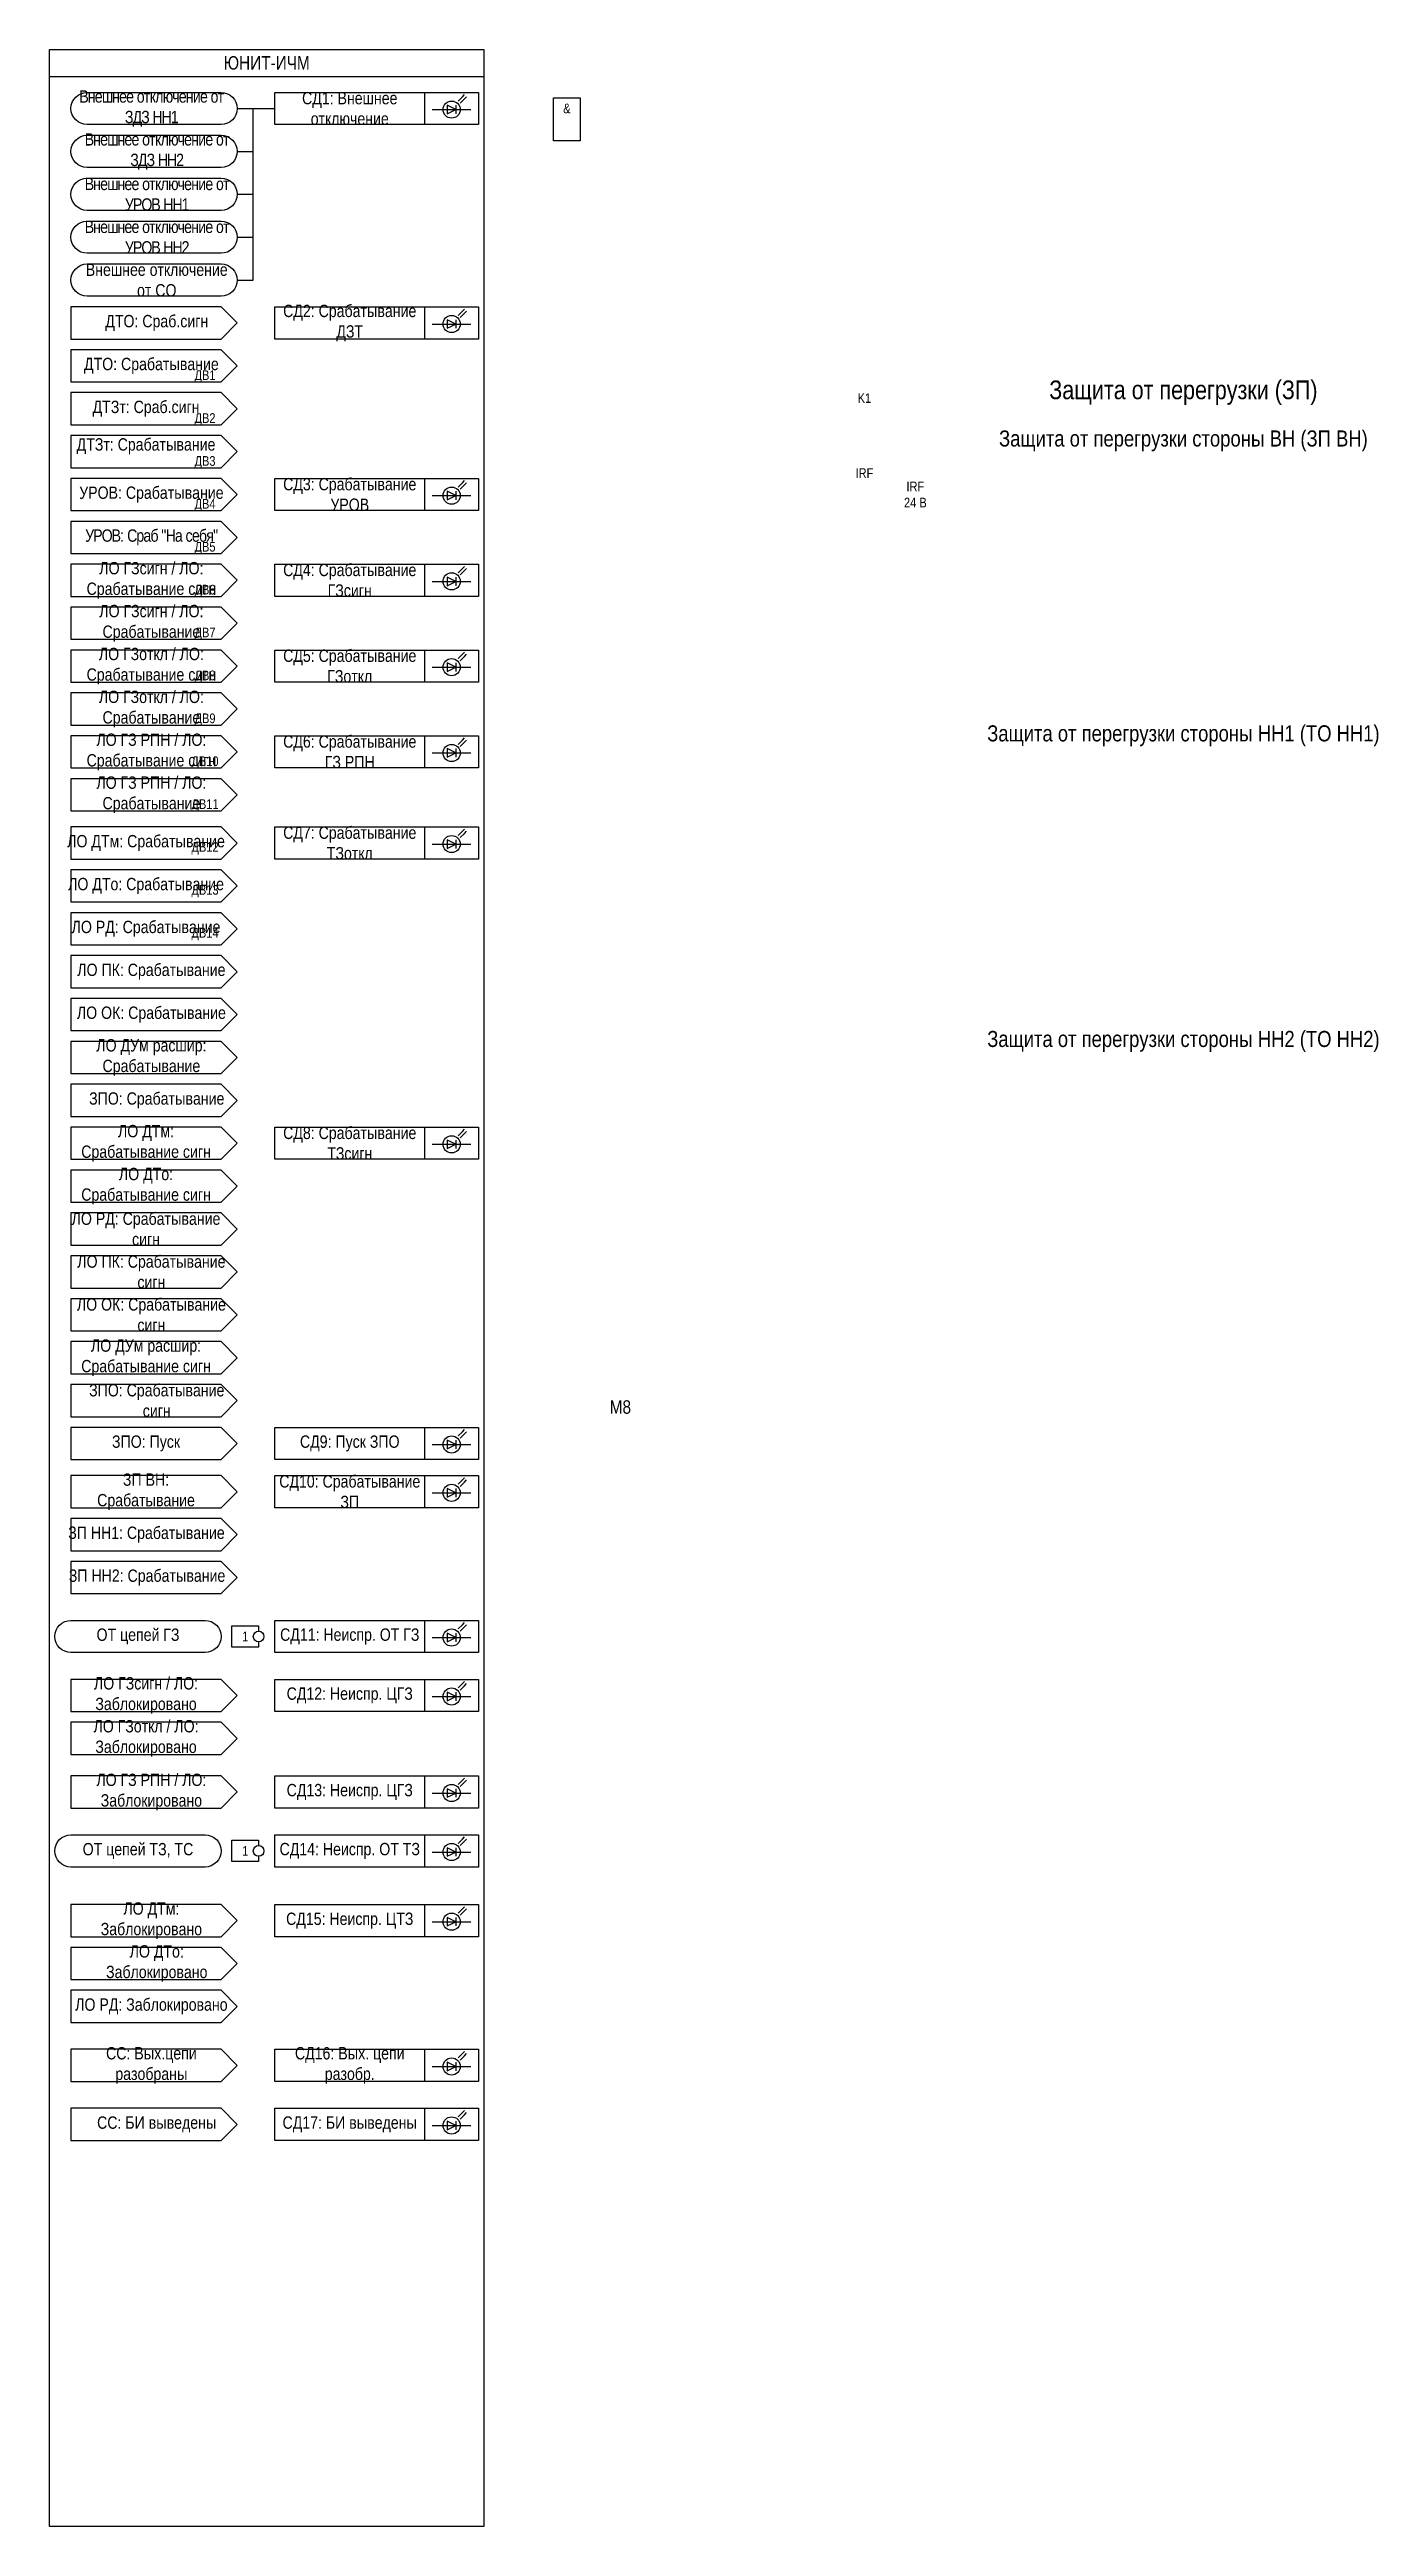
# Model space of a CAD drawing. Header units: millimetres. Extents: x 1657 to 5223, y -558 to 1129.
# Drawn here: x 4975 to 5222.9, y 237 to 699 of the extents above; entities that cross this region are included whole.
import ezdxf
from ezdxf.enums import TextEntityAlignment as Align

# ---------------------------------------------------------------- set-up
doc = ezdxf.new("R2010")
doc.units = ezdxf.units.MM
doc.layers.add('_ОРЗ_0.3', color=7, linetype='Continuous', lineweight=30)
doc.layers.add('TEXT', color=7, linetype='Continuous', lineweight=25)
doc.layers.add('Основная', color=7, linetype='Continuous')
doc.styles.add('1.8_Gost_RD', font='ARIALN.TTF', dxfattribs={"height": 1.8})
doc.styles.add('2.5_Gost_RD', font='ARIALN.TTF', dxfattribs={"height": 2.5})
doc.styles.add('2.5_ISOCPEUR', font='isocpeur.ttf', dxfattribs={"width": 0.9, "height": 2.5})
doc.styles.add('3.5_Gost_RD', font='ARIALN.TTF', dxfattribs={"height": 3.5})

msp = doc.modelspace()

# ---------------------------------------------------------------- texts
at = {"ltscale": 100, "attachment_point": 5}
for s, insert, char_height, width, style in [('ЮНИТ-ИЧМ', (5015.5, 696.5), 2.5, 81, '2.5_Gost_RD'), ('{\\T0.9;Внешнее отключение от ЗДЗ НН1}', (4994, 688), 2.3, 31, '2.5_Gost_RD'), ('&', (5071.5, 688), 1.8, 5, '2.5_Gost_RD'), ('{\\T0.9;Внешнее отключение от ЗДЗ НН2}', (4995, 680), 2.3, 31, '2.5_Gost_RD'), ('{\\T0.9;Внешнее отключение от УРОВ НН1}', (4995, 672), 2.3, 31, '2.5_Gost_RD'), ('{\\T0.9;Внешнее отключение от УРОВ НН2}', (4995, 664), 2.3, 31, '2.5_Gost_RD'), ('Внешнее отключение от СО', (4995, 656), 2.3, 29.0175, '2.5_Gost_RD'), ('ДВ1', (5004, 638), 1.8, 8, '1.8_Gost_RD'), ('K1', (5127, 634), 1.8, 6, '1.8_Gost_RD'), ('ДВ2', (5004, 630), 1.8, 8, '1.8_Gost_RD'), ('ДВ3', (5004, 622), 1.8, 8, '1.8_Gost_RD'), ('IRF', (5127, 620), 1.8, 6, '1.8_Gost_RD'), ('ДВ4', (5004, 614), 1.8, 8, '1.8_Gost_RD'), ('IRF \\P24 В', (5136.5, 616), 1.8, 7, '1.8_Gost_RD'), ('ДВ5', (5004, 606), 1.8, 8, '1.8_Gost_RD'), ('ДВ6', (5004, 598), 1.8, 8, '1.8_Gost_RD'), ('ДВ7', (5004, 590), 1.8, 8, '1.8_Gost_RD'), ('ДВ8', (5004, 582), 1.8, 8, '1.8_Gost_RD'), ('ДВ9', (5004, 574), 1.8, 8, '1.8_Gost_RD'), ('ДВ10', (5004, 566), 1.8, 8, '1.8_Gost_RD'), ('ДВ11', (5004, 558), 1.8, 8, '1.8_Gost_RD'), ('ДВ12', (5004, 550), 1.8, 8, '1.8_Gost_RD'), ('ДВ13', (5004, 542), 1.8, 8, '1.8_Gost_RD'), ('ДВ14', (5004, 534), 1.8, 8, '1.8_Gost_RD'), ('ЛО ПК: Срабатывание', (4994, 527), 2.3, 28, '2.5_Gost_RD'), ('ЛО ОК: Срабатывание', (4994, 519), 2.3, 28, '2.5_Gost_RD'), ('ЛО ДУм расшир: Срабатывание', (4994, 511), 2.3, 28, '2.5_Gost_RD'), ('ЗПО: Срабатывание', (4995, 503), 2.3, 28, '2.5_Gost_RD'), ('ЛО ПК: Срабатывание сигн', (4994, 471), 2.3, 28, '2.5_Gost_RD'), ('ЛО ОК: Срабатывание сигн', (4994, 463), 2.3, 28, '2.5_Gost_RD'), ('ЛО ДУм расшир: Срабатывание сигн', (4993, 455), 2.3, 28, '2.5_Gost_RD'), ('ЗПО: Пуск', (4993, 439), 2.3, 28, '2.5_Gost_RD'), ('ОТ цепей ГЗ', (4991.5, 403), 2.3, 31, '2.5_Gost_RD'), ('1', (5011.5, 403), 1.8, 5, '2.5_Gost_RD'), ('ЛО ГЗ РПН / ЛО: Заблокировано', (4994, 374), 2.3, 28, '2.5_Gost_RD'), ('ОТ цепей ТЗ, ТС', (4991.5, 363), 2.3, 31, '2.5_Gost_RD'), ('1', (5011.5, 363), 1.8, 5, '2.5_Gost_RD'), ('СС: Вых.цепи разобраны', (4994, 323), 2.3, 28, '2.5_Gost_RD'), ('СС: БИ выведены', (4995, 312), 2.3, 28, '2.5_Gost_RD')]:
    msp.add_mtext(s, dxfattribs=dict(at, insert=insert, char_height=char_height, width=width, style=style))
at = {"color": 30, "ltscale": 100, "true_color": 0xef8637, "attachment_point": 5, "style": '3.5_Gost_RD'}
for s, insert, char_height, width in [('Защита от перегрузки (ЗП)', (5186.5, 635), 3.5, 85), ('Защита от перегрузки стороны ВН (ЗП ВН)', (5186.5, 626), 3, 81), ('Защита от перегрузки стороны НН1 (ТО НН1)', (5186.5, 571), 3, 81), ('Защита от перегрузки стороны НН2 (ТО НН2)', (5186.5, 514), 3, 81)]:
    msp.add_mtext(s, dxfattribs=dict(at, insert=insert, char_height=char_height, width=width))
at = {"color": 0, "ltscale": 100, "char_height": 2.3, "width": 28, "attachment_point": 5, "style": '2.5_Gost_RD'}
for s, insert in [('{\\C256;УРОВ: Срабатывание}', (4994, 616)), ('{\\T0.9;\\C256;УРОВ: Сраб "На себя"}', (4994, 608)), ('{\\C256;ЗПО: Срабатывание сигн}', (4995, 447))]:
    msp.add_mtext(s, dxfattribs=dict(at, insert=insert))
at = {"ltscale": 100, "insert": (5079.49, 447.05), "char_height": 2.5, "attachment_point": 1, "style": '3.5_Gost_RD'}
msp.add_mtext_dynamic_manual_height_columns('M8', width=3, gutter_width=17.5, heights=[0], dxfattribs=at)
at = {"layer": 'TEXT', "color": 0, "ltscale": 100, "char_height": 2.3, "attachment_point": 5, "style": '2.5_Gost_RD'}
for s, insert, width in [('{\\C256;СД1: Внешнее отключение}', (5031, 688), 28), ('{\\C256;СД2: Срабатывание ДЗТ}', (5031, 648), 28), ('{\\C256;СД3: Срабатывание УРОВ}', (5031, 616), 28), ('{\\C256;СД4: Срабатывание ГЗсигн}', (5031, 600), 28), ('{\\C256;СД5: Срабатывание ГЗоткл}', (5031, 584), 28), ('{\\C256;СД6: Срабатывание ГЗ РПН}', (5031, 568), 28), ('{\\C256;СД7: Срабатывание ТЗоткл}', (5031, 551), 28), ('{\\C256;СД8: Срабатывание ТЗсигн}', (5031, 495), 28), ('{\\C256;СД9: Пуск ЗПО}', (5031, 439), 28), ('{\\C256;ЗП ВН: Срабатывание}', (4993, 430), 25.9238), ('{\\C256;СД10: Срабатывание ЗП}', (5031, 430), 28), ('{\\C256;ЗП НН1: Срабатывание}', (4993.08, 422), 27.8405), ('{\\C256;ЗП НН2: Срабатывание}', (4993.19, 414), 27.6204), ('{\\C256;СД11: Неиспр. ОТ ГЗ}', (5031, 403), 28), ('{\\C256;СД12: Неиспр. ЦГЗ}', (5031, 392), 28), ('{\\C256;СД13: Неиспр. ЦГЗ}', (5031, 374), 28), ('{\\C256;СД14: Неиспр. ОТ ТЗ}', (5031, 363), 28), ('{\\C256;СД15: Неиспр. ЦТЗ}', (5031, 350), 28), ('{\\C256;СД16: Вых. цепи разобр.}', (5031, 323), 28), ('{\\C256;СД17: БИ выведены}', (5031, 312), 28)]:
    msp.add_mtext(s, dxfattribs=dict(at, insert=insert, width=width))
at = {"layer": 'TEXT', "ltscale": 100, "char_height": 2.3, "attachment_point": 5, "style": '2.5_Gost_RD'}
for s, insert, width in [('ЛО ГЗсигн / ЛО: Срабатывание сигн', (4994, 600), 26.9928), ('ЛО ГЗсигн / ЛО: Срабатывание', (4994, 592), 24.5754), ('ЛО ГЗоткл / ЛО: Срабатывание сигн', (4994, 584), 26.9928), ('ЛО ГЗоткл / ЛО: Срабатывание', (4994, 576), 24.5754), ('ЛО ГЗ РПН / ЛО: Срабатывание сигн', (4994, 568), 26.9928), ('ЛО ГЗ РПН / ЛО: Срабатывание', (4994, 560), 24.5754), ('ЛО ДТм: Срабатывание', (4993, 551), 28), ('ЛО ДТо: Срабатывание', (4993, 543), 28), ('ЛО РД: Срабатывание', (4993, 535), 28), ('ЛО ДТм: Срабатывание сигн', (4993, 495), 28), ('ЛО ДТо: Срабатывание сигн', (4993, 487), 28), ('ЛО РД: Срабатывание сигн', (4993, 479), 28), ('ЛО ГЗсигн / ЛО: Заблокировано', (4993, 392), 35.0506), ('ЛО ГЗоткл / ЛО:\\PЗаблокировано', (4993, 384), 28), ('ЛО ДТм: Заблокировано', (4994, 350), 28), ('ЛО ДТо: Заблокировано', (4995, 342), 28), ('ЛО РД: Заблокировано', (4994, 334), 27.284)]:
    msp.add_mtext(s, dxfattribs=dict(at, insert=insert, width=width))
at = {"layer": 'Основная', "color": 0, "ltscale": 100, "char_height": 2.3, "width": 28, "attachment_point": 5, "style": '2.5_Gost_RD'}
for s, insert in [('{\\C256;ДТО: Сраб.сигн}', (4995, 648)), ('{\\C256;ДТО: Срабатывание}', (4994, 640)), ('{\\C256;ДТЗт: Срабатывание}', (4993, 625))]:
    msp.add_mtext(s, dxfattribs=dict(at, insert=insert))
at = {"layer": 'Основная', "ltscale": 100, "insert": (4993, 632), "char_height": 2.3, "width": 28, "attachment_point": 5, "style": '2.5_Gost_RD'}
msp.add_mtext('ДТЗт: Сраб.сигн', dxfattribs=at)

# ---------------------------------------------------------------- blocks, each defined once
blk = doc.blocks.new('*U140')
at = {"color": 0}
for p, q in [((-9, 0), (-4, 0)), ((4, 0), (9, 0))]:
    blk.add_line(p, q, dxfattribs=at)
at = {"ltscale": 0.35}
for p, q in [((-2, 2), (-2, -2)), ((2, 0), (-2, 2)), ((-2, -2), (2, 0)), ((2, 2), (2, -2))]:
    blk.add_line(p, q, dxfattribs=at)
at = {"ltscale": 0.25}
for points in [[(3, 4), (5, 6), (6, 7)], [(4, 3), (6, 5), (7, 6)]]:
    blk.add_lwpolyline(points, dxfattribs=at)
at = {"ltscale": 0.35}
blk.add_circle((0, 0), 4, dxfattribs=at)
at = {"layer": 'Основная', "color": 0}
blk.add_line((-4, 0), (4, 0), dxfattribs=at)
at = {"layer": 'Основная', "style": '2.5_ISOCPEUR'}
for tag, p in [('ОУ', (0, 13)), ('В2', (-7, -2)), ('В1', (7, -2))]:
    blk.add_attdef(tag, text='', height=2.5, dxfattribs=at).set_placement(p, align=Align.MIDDLE_CENTER)

# ---------------------------------------------------------------- linework, layer by layer
at = {"ltscale": 100}
msp.add_line((5010, 688), (5017, 688), dxfattribs=at)
for points in [[(4975, 694), (5056, 694)], [(5010, 656), (5013, 656), (5013, 688), (5017, 688)], [(5010, 664), (5013, 664), (5013, 688), (5017, 688)], [(5010, 672), (5013, 672), (5013, 688), (5017, 688)], [(5010, 680), (5013, 680), (5013, 688), (5017, 688)], [(5014, 402), (5014, 401), (5009, 401), (5009, 405), (5014, 405), (5014, 404)], [(5014, 362), (5014, 361), (5009, 361), (5009, 365), (5014, 365), (5014, 364)]]:
    msp.add_lwpolyline(points, dxfattribs=at)
for points in [[(4982, 685, -1), (4982, 691), (5007, 691, -1), (5007, 685)], [(4982, 677, -1), (4982, 683), (5007, 683, -1), (5007, 677)], [(4982, 669, -1), (4982, 675), (5007, 675, -1), (5007, 669)], [(4982, 661, -1), (4982, 667), (5007, 667, -1), (5007, 661)], [(4982, 653, -1), (4982, 659), (5007, 659, -1), (5007, 653)], [(4979, 400, -1), (4979, 406), (5004, 406, -1), (5004, 400)], [(4979, 360, -1), (4979, 366), (5004, 366, -1), (5004, 360)]]:
    msp.add_lwpolyline(points, format="xyb", close=True, dxfattribs=at)
for points in [[(5017, 691), (5055, 691), (5055, 685), (5017, 685)], [(5045, 691), (5055, 691), (5055, 685), (5045, 685)], [(5069, 690), (5074, 690), (5074, 682), (5069, 682)], [(5017, 651), (5055, 651), (5055, 645), (5017, 645)], [(5045, 651), (5055, 651), (5055, 645), (5045, 645)], [(5017, 619), (5055, 619), (5055, 613), (5017, 613)], [(5045, 619), (5055, 619), (5055, 613), (5045, 613)], [(5017, 603), (5055, 603), (5055, 597), (5017, 597)], [(5045, 603), (5055, 603), (5055, 597), (5045, 597)], [(5017, 587), (5055, 587), (5055, 581), (5017, 581)], [(5045, 587), (5055, 587), (5055, 581), (5045, 581)], [(5017, 571), (5055, 571), (5055, 565), (5017, 565)], [(5045, 571), (5055, 571), (5055, 565), (5045, 565)], [(5017, 554), (5055, 554), (5055, 548), (5017, 548)], [(5045, 554), (5055, 554), (5055, 548), (5045, 548)], [(5017, 498), (5055, 498), (5055, 492), (5017, 492)], [(5045, 498), (5055, 498), (5055, 492), (5045, 492)], [(5017, 442), (5055, 442), (5055, 436), (5017, 436)], [(5045, 442), (5055, 442), (5055, 436), (5045, 436)], [(5017, 433), (5055, 433), (5055, 427), (5017, 427)], [(5045, 433), (5055, 433), (5055, 427), (5045, 427)], [(5017, 406), (5055, 406), (5055, 400), (5017, 400)], [(5045, 406), (5055, 406), (5055, 400), (5045, 400)], [(5017, 395), (5055, 395), (5055, 389), (5017, 389)], [(5045, 395), (5055, 395), (5055, 389), (5045, 389)], [(5017, 377), (5055, 377), (5055, 371), (5017, 371)], [(5045, 377), (5055, 377), (5055, 371), (5045, 371)], [(5017, 366), (5055, 366), (5055, 360), (5017, 360)], [(5045, 366), (5055, 366), (5055, 360), (5045, 360)], [(5017, 353), (5055, 353), (5055, 347), (5017, 347)], [(5045, 353), (5055, 353), (5055, 347), (5045, 347)], [(5017, 326), (5055, 326), (5055, 320), (5017, 320)], [(5045, 326), (5055, 326), (5055, 320), (5045, 320)], [(5017, 315), (5055, 315), (5055, 309), (5017, 309)], [(5045, 315), (5055, 315), (5055, 309), (5045, 309)]]:
    msp.add_lwpolyline(points, close=True, dxfattribs=at)
for centre in [(5014, 403), (5014, 363)]:
    msp.add_circle(centre, 1, dxfattribs=at)
at = {"layer": '_ОРЗ_0.3', "ltscale": 100}
msp.add_lwpolyline([(4975, 699), (5056, 699), (5056, 237), (4975, 237)], close=True, dxfattribs=at)
at = {"layer": 'Основная', "ltscale": 100}
for points in [[(4979, 651), (4979, 645), (5007, 645), (5010, 648), (5007, 651)], [(4979, 643), (4979, 637), (5007, 637), (5010, 640), (5007, 643)], [(4979, 635), (4979, 629), (5007, 629), (5010, 632), (5007, 635)], [(4979, 627), (4979, 621), (5007, 621), (5010, 624), (5007, 627)], [(4979, 619), (4979, 613), (5007, 613), (5010, 616), (5007, 619)], [(4979, 611), (4979, 605), (5007, 605), (5010, 608), (5007, 611)], [(4979, 603), (4979, 597), (5007, 597), (5010, 600), (5007, 603)], [(4979, 595), (4979, 589), (5007, 589), (5010, 592), (5007, 595)], [(4979, 587), (4979, 581), (5007, 581), (5010, 584), (5007, 587)], [(4979, 579), (4979, 573), (5007, 573), (5010, 576), (5007, 579)], [(4979, 571), (4979, 565), (5007, 565), (5010, 568), (5007, 571)], [(4979, 563), (4979, 557), (5007, 557), (5010, 560), (5007, 563)], [(4979, 554), (4979, 548), (5007, 548), (5010, 551), (5007, 554)], [(4979, 546), (4979, 540), (5007, 540), (5010, 543), (5007, 546)], [(4979, 538), (4979, 532), (5007, 532), (5010, 535), (5007, 538)], [(4979, 530), (4979, 524), (5007, 524), (5010, 527), (5007, 530)], [(4979, 522), (4979, 516), (5007, 516), (5010, 519), (5007, 522)], [(4979, 514), (4979, 508), (5007, 508), (5010, 511), (5007, 514)], [(4979, 506), (4979, 500), (5007, 500), (5010, 503), (5007, 506)], [(4979, 498), (4979, 492), (5007, 492), (5010, 495), (5007, 498)], [(4979, 490), (4979, 484), (5007, 484), (5010, 487), (5007, 490)], [(4979, 482), (4979, 476), (5007, 476), (5010, 479), (5007, 482)], [(4979, 474), (4979, 468), (5007, 468), (5010, 471), (5007, 474)], [(4979, 466), (4979, 460), (5007, 460), (5010, 463), (5007, 466)], [(4979, 458), (4979, 452), (5007, 452), (5010, 455), (5007, 458)], [(4979, 450), (4979, 444), (5007, 444), (5010, 447), (5007, 450)], [(4979, 442), (4979, 436), (5007, 436), (5010, 439), (5007, 442)], [(4979, 433), (4979, 427), (5007, 427), (5010, 430), (5007, 433)], [(4979, 425), (4979, 419), (5007, 419), (5010, 422), (5007, 425)], [(4979, 417), (4979, 411), (5007, 411), (5010, 414), (5007, 417)], [(4979, 395), (4979, 389), (5007, 389), (5010, 392), (5007, 395)], [(4979, 387), (4979, 381), (5007, 381), (5010, 384), (5007, 387)], [(4979, 377), (4979, 371), (5007, 371), (5010, 374), (5007, 377)], [(4979, 353), (4979, 347), (5007, 347), (5010, 350), (5007, 353)], [(4979, 345), (4979, 339), (5007, 339), (5010, 342), (5007, 345)], [(4979, 337), (4979, 331), (5007, 331), (5010, 334), (5007, 337)], [(4979, 326), (4979, 320), (5007, 320), (5010, 323), (5007, 326)], [(4979, 315), (4979, 309), (5007, 309), (5010, 312), (5007, 315)]]:
    msp.add_lwpolyline(points, close=True, dxfattribs=at)

# ---------------------------------------------------------------- block references
at = {"ltscale": 0.35, "xscale": 0.4, "yscale": 0.4, "zscale": 0.4}
for p in [(5050, 687.8), (5050, 647.8), (5050, 615.8), (5050, 599.8), (5050, 583.8), (5050, 567.8), (5050, 550.8), (5050, 494.8), (5050, 438.8), (5050, 429.8), (5050, 402.8), (5050, 391.8), (5050, 373.8), (5050, 362.8), (5050, 349.8), (5050, 322.8), (5050, 311.8)]:
    msp.add_blockref('*U140', p, dxfattribs=at)

msp.set_redraw_order([(e.dxf.handle, doc.entitydb.next_handle()) for e in msp.query("TEXT MTEXT ATTDEF DIMENSION ARC_DIMENSION")])  # texts and dimensions are drawn at this point

doc.saveas('drawing.dxf')
